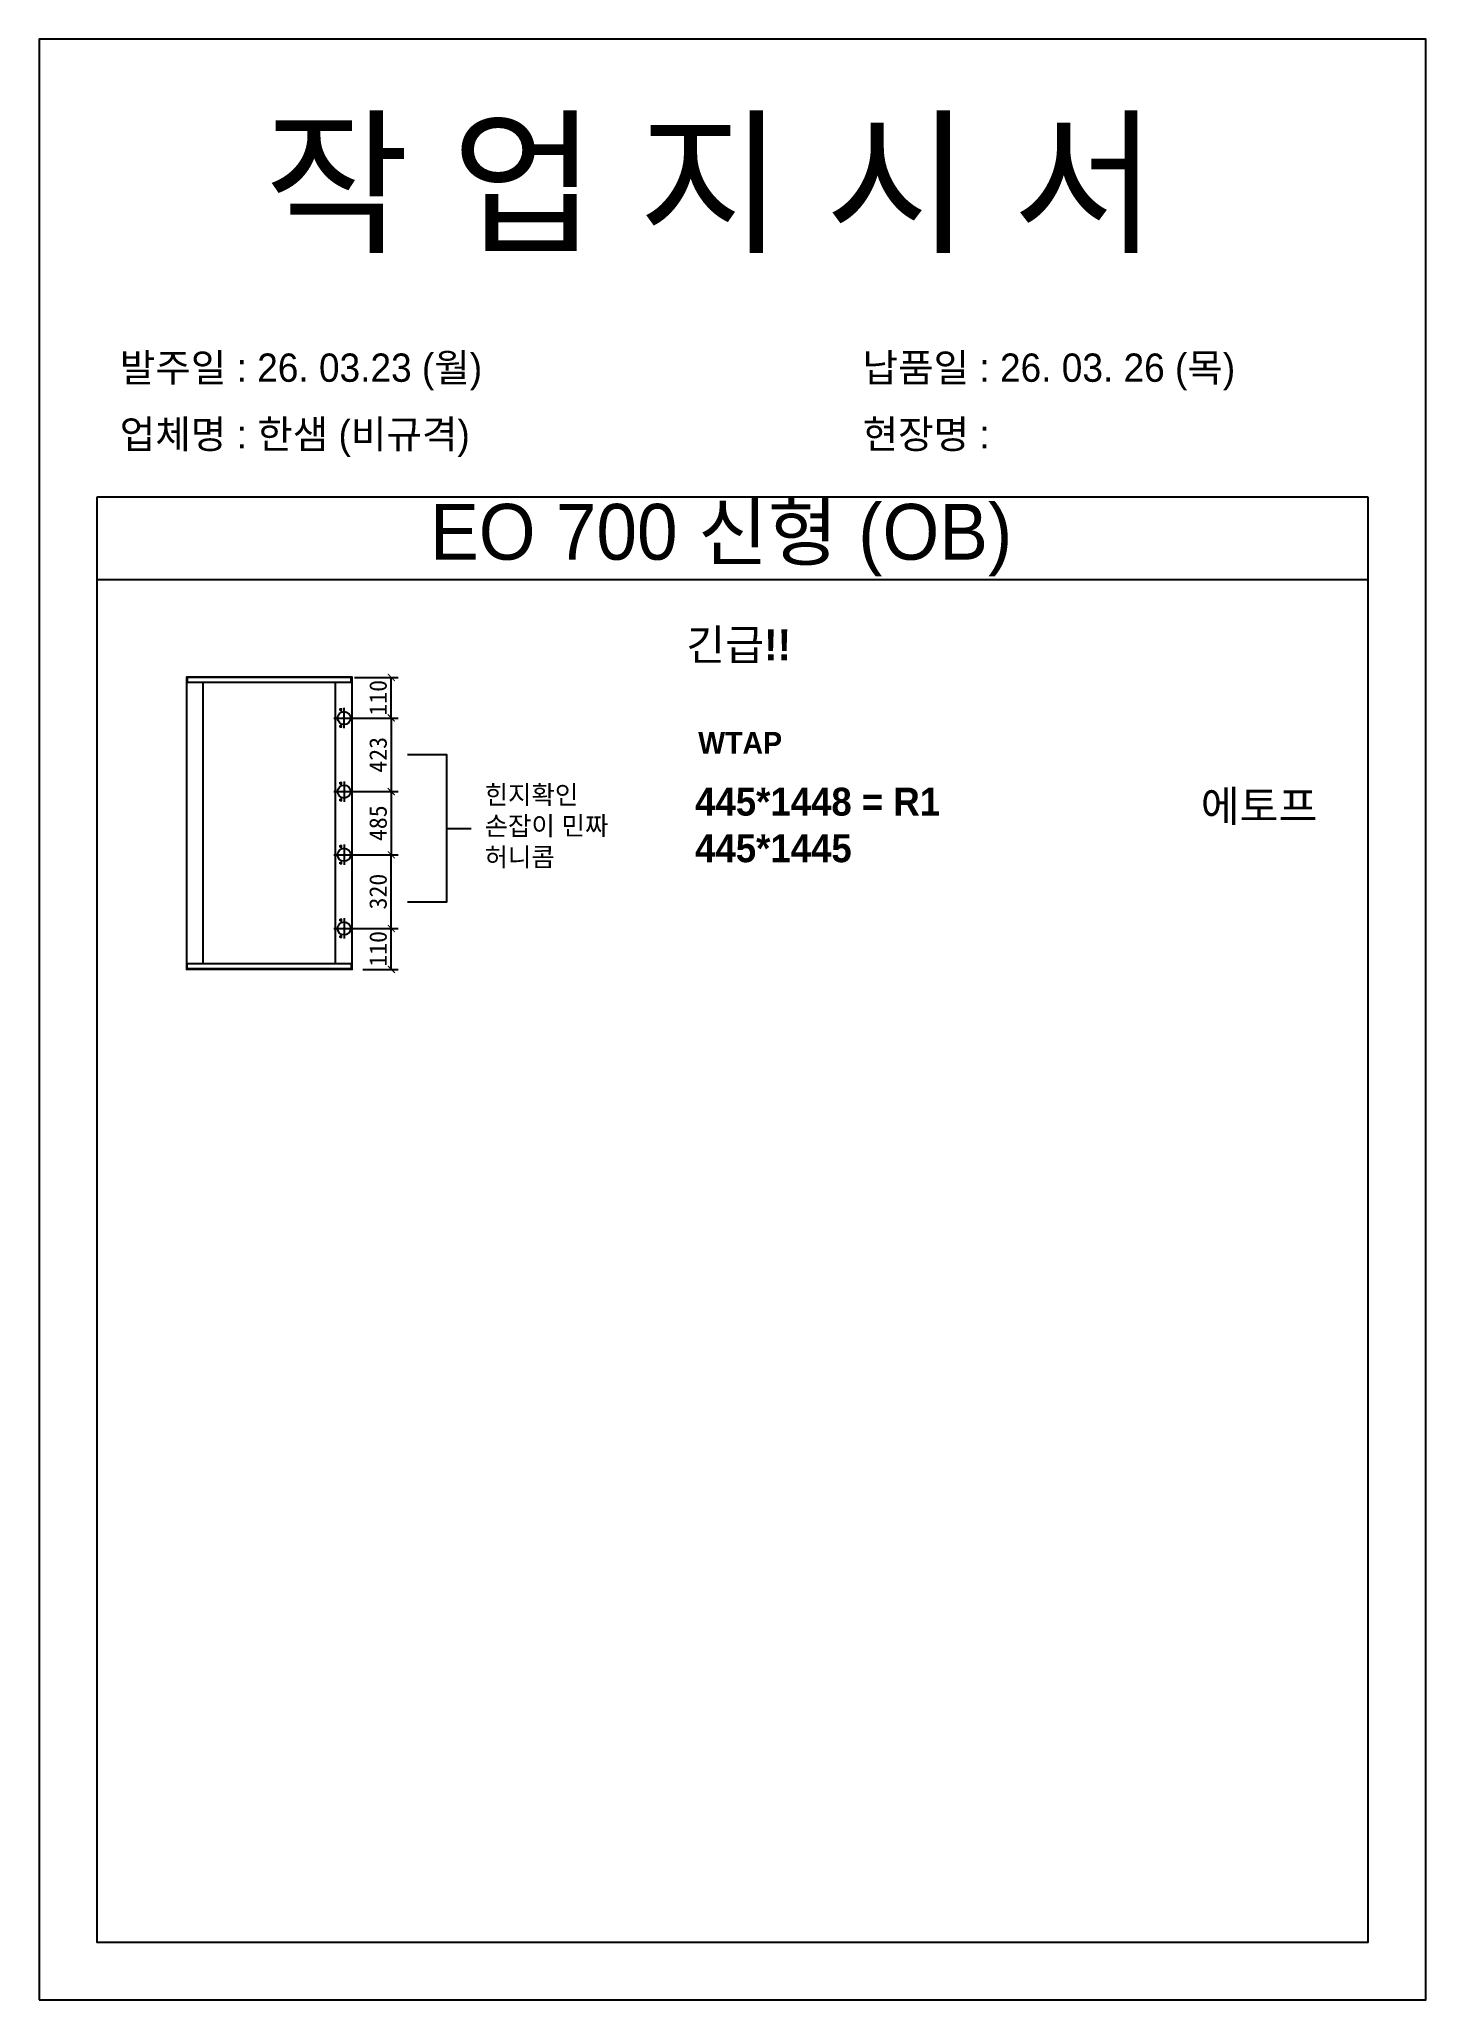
# Model space of a CAD drawing. Header units: millimetres. Extents: x -44117 to 256353, y -2095463 to 65325.
# Drawn here: x 113570 to 115551, y -808676 to -805875 of the extents above; entities that cross this region are included whole.
import ezdxf

# ---------------------------------------------------------------- set-up
doc = ezdxf.new("R2010")
doc.units = ezdxf.units.MM
doc.header["$LTSCALE"] = 10
doc.styles.add('MtX_Gulim', font='')
doc.styles.get('MtX_Gulim').set_extended_font_data('Gulim', bold=True)
doc.dimstyles.new('ISO-25', dxfattribs={"dimtxt": 2.5, "dimasz": 2.5, "dimexe": 1, "dimexo": 1, "dimtad": 1, "dimtxsty": 'Standard', "dimblk": 'ARCHTICK', "dimcen": 2.5, "dimadec": 0, "dimazin": 0, "dimtfac": 1, "dimtmove": 0, "dimatfit": 3, "dimfxl": 0, "dimarcsym": 0})

msp = doc.modelspace()

# ---------------------------------------------------------------- texts
at = {"color": 1, "linetype": 'Continuous', "style": 'MtX_Gulim'}
msp.add_text('긴급!!', height=44.301664, dxfattribs=at).set_placement((114494.32837, -806762.12541))
at = {"linetype": 'Continuous', "style": 'MtX_Gulim'}
for s, height, p in [('WTAP', 31.09714, (114511.48629, -806895.50663)), ('에토프', 44.301664, (115229.28171, -806992.43209))]:
    msp.add_text(s, height=height, dxfattribs=at).set_placement(p)
at = {"attachment_point": 1}
for s, width, gutter_width, heights, insert, char_height in [('{\\fGulim|b0|i0|c129|p50;작 업 지 시 서}', 3898.9872873, 14.7362, [-183.72574], (113891.7696, -805997.5135), 165.0454901), ('\\pt11;{\\fGulim|b0|i0|c129|p50;발주일 : 26. 03.23 (월)}', 3898.9872873, 14.7362, [40.67678], (113685.21592, -806323.73819), 40.4361451), ('{\\fGulim|b0|i0|c129|p50;납품일 : 26. 03. 26 (목)}', 3898.9872873, 14.7362, [41.36774], (114746.19669, -806323.73819), 40.4361451), ('{\\fGulim|b0|i0|c129|p50;업체명 : 한샘 (비규격)}', 3898.9872873, 14.7362, [42.57324], (113685.21592, -806418.82347), 40.4361451), ('{\\fGulim|b0|i0|c129|p50;현장명 :  }', 3898.9872873, 14.7362, [45.12049], (114746.19669, -806418.82347), 40.4361451), ('{\\fGulim|b0|i0|c129|p50;EO 700 신형 (OB)}', 1882.7812357, 7.11596, [-100.28675], (114128.48161, -806538.6315), 79.6987856), ('{\\f굴림|b1|i0|c129|p50;힌지확인\\P손잡이 민짜\\P허니콤}', 8057.9183104, 103.63197, [-120.83347], (114206.32948, -806940.82186), 26.6482206), ('{\\f굴림|b1|i0|c129|p50;445*1448 = R1\\P\\C1;445*1445}', 12072.7918459, 155.2668, [-107.68333], (114507.04548, -806944.07419), 39.9257485)]:
    msp.add_mtext_dynamic_manual_height_columns(s, width=width, gutter_width=gutter_width, heights=heights, dxfattribs=dict(at, insert=insert, char_height=char_height))

# ---------------------------------------------------------------- blocks, each defined once
blk = doc.blocks.new('_ArchTick')
at = {"color": 0, "linetype": 'ByBlock', "const_width": 0.15}
blk.add_lwpolyline([(-0.5, -0.5), (0.5, 0.5)], dxfattribs=at)
blk = doc.blocks.new('*D5360')
at = {"color": 0, "lineweight": -2}
for p, q in [((114020.6, -806786.7), (114083.1, -806786.7)), ((114073.1, -806844.5), (114073.1, -806786.7)), ((114020.6, -806844.5), (114083.1, -806844.5))]:
    blk.add_line(p, q, dxfattribs=at)
at = {"layer": 'Defpoints', "color": 0}
for p in [(114005.6, -806786.7), (114073.1, -806786.7), (114005.6, -806844.5)]:
    blk.add_point(p, dxfattribs=at)
at = {"color": 0, "lineweight": -2, "xscale": 10, "yscale": 10, "zscale": 10}
for p, rotation in [((114073.1, -806786.7), 90), ((114073.1, -806844.5), 270)]:
    blk.add_blockref('_ArchTick', p, dxfattribs=dict(at, rotation=rotation))
at = {"color": 0, "insert": (114054.3, -806815.6), "char_height": 25, "attachment_point": 5, "rotation": 90}
blk.add_mtext('110', dxfattribs=at)
blk = doc.blocks.new('*D5361')
at = {"color": 0, "lineweight": -2}
for p, q in [((114020.6, -807145.1), (114083.1, -807145.1)), ((114073.1, -807203.6), (114073.1, -807145.1)), ((114032.2, -807203.6), (114083.1, -807203.6))]:
    blk.add_line(p, q, dxfattribs=at)
at = {"layer": 'Defpoints', "color": 0}
for p in [(114005.6, -807145.1), (114073.1, -807145.1), (114017.2, -807203.6)]:
    blk.add_point(p, dxfattribs=at)
at = {"color": 0, "lineweight": -2, "xscale": 10, "yscale": 10, "zscale": 10}
for p, rotation in [((114073.1, -807145.1), 90), ((114073.1, -807203.6), 270)]:
    blk.add_blockref('_ArchTick', p, dxfattribs=dict(at, rotation=rotation))
at = {"color": 0, "insert": (114054.3, -807174.3), "char_height": 25, "attachment_point": 5, "rotation": 90}
blk.add_mtext('110', dxfattribs=at)
blk = doc.blocks.new('*D5362')
at = {"color": 0, "lineweight": -2}
for p, q in [((114020.6, -807039.9), (114083.1, -807039.9)), ((114073.1, -807145.1), (114073.1, -807039.9)), ((114020.6, -807145.1), (114083.1, -807145.1))]:
    blk.add_line(p, q, dxfattribs=at)
at = {"layer": 'Defpoints', "color": 0}
for p in [(114005.6, -807039.9), (114073.1, -807039.9), (114005.6, -807145.1)]:
    blk.add_point(p, dxfattribs=at)
at = {"color": 0, "lineweight": -2, "xscale": 10, "yscale": 10, "zscale": 10}
for p, rotation in [((114073.1, -807039.9), 90), ((114073.1, -807145.1), 270)]:
    blk.add_blockref('_ArchTick', p, dxfattribs=dict(at, rotation=rotation))
at = {"color": 0, "insert": (114054.3, -807092.5), "char_height": 25, "attachment_point": 5, "rotation": 90}
blk.add_mtext('320', dxfattribs=at)
blk = doc.blocks.new('*D5363')
at = {"color": 0, "lineweight": -2}
for p, q in [((114020.6, -806949.7), (114083.1, -806949.7)), ((114073.1, -806949.7), (114073.1, -807039.9)), ((114020.6, -807039.9), (114083.1, -807039.9))]:
    blk.add_line(p, q, dxfattribs=at)
at = {"layer": 'Defpoints', "color": 0}
for p in [(114005.6, -806949.7), (114005.6, -807039.9), (114073.1, -807039.9)]:
    blk.add_point(p, dxfattribs=at)
at = {"color": 0, "lineweight": -2, "xscale": 10, "yscale": 10, "zscale": 10}
for p, rotation in [((114073.1, -806949.7), 90), ((114073.1, -807039.9), 270)]:
    blk.add_blockref('_ArchTick', p, dxfattribs=dict(at, rotation=rotation))
at = {"color": 0, "insert": (114054.3, -806994.8), "char_height": 25, "attachment_point": 5, "rotation": 90}
blk.add_mtext('485', dxfattribs=at)
blk = doc.blocks.new('*D5364')
at = {"color": 0, "lineweight": -2}
for p, q in [((114020.6, -806844.5), (114083.1, -806844.5)), ((114073.1, -806844.5), (114073.1, -806949.7)), ((114020.6, -806949.7), (114083.1, -806949.7))]:
    blk.add_line(p, q, dxfattribs=at)
at = {"layer": 'Defpoints', "color": 0}
for p in [(114005.6, -806844.5), (114005.6, -806949.7), (114073.1, -806949.7)]:
    blk.add_point(p, dxfattribs=at)
at = {"color": 0, "lineweight": -2, "xscale": 10, "yscale": 10, "zscale": 10}
for p, rotation in [((114073.1, -806844.5), 90), ((114073.1, -806949.7), 270)]:
    blk.add_blockref('_ArchTick', p, dxfattribs=dict(at, rotation=rotation))
at = {"color": 0, "insert": (114054.3, -806897.1), "char_height": 25, "attachment_point": 5, "rotation": 90}
blk.add_mtext('423', dxfattribs=at)

# ---------------------------------------------------------------- dimensions: what is measured, and where the dimension line sits
dim = msp.add_linear_dim(base=(114073.07535, -806786.67499), p1=(114005.57875, -806844.51207), p2=(114005.57875, -806786.67499), angle=90, text='110', dimstyle='ISO-25', override={"dimscale": 10, "dimasz": 1, "dimexo": 1.5, "dimtxsty": 'Standard'})
dim.commit()
dim.dimension.update_dxf_attribs({"geometry": '*D5360', "text_midpoint": (114073.07535, -806815.59353), "dimtype": 160})
for base, p1, p2, text, picture, middle in [((114073.07535, -806949.69461), (114005.57875, -806844.51207), (114005.57875, -806949.69461), '423', '*D5364', (114054.32535, -806897.10334)), ((114073.07535, -807039.90461), (114005.57875, -806949.69461), (114005.57875, -807039.90461), '485', '*D5363', (114054.32535, -806994.79961)), ((114073.07535, -807039.90461), (114005.57875, -807145.08714), (114005.57875, -807039.90461), '320', '*D5362', (114054.32535, -807092.49587)), ((114073.07535, -807145.08714), (114017.2173, -807203.59184), (114005.57875, -807145.08714), '110', '*D5361', (114054.32535, -807174.33949))]:
    dim = msp.add_linear_dim(base=base, p1=p1, p2=p2, angle=90, text=text, dimstyle='ISO-25', override={"dimscale": 10, "dimasz": 1, "dimexo": 1.5, "dimtxsty": 'Standard'})
    dim.commit()
    dim.dimension.update_dxf_attribs({"geometry": picture, "text_midpoint": middle})

# ---------------------------------------------------------------- linework, layer by layer
for p, q in [((115468.18202, -806529.20425), (113652.68163, -806529.20425)), ((115468.18202, -806647.09389), (113652.68163, -806647.09389)), ((113780.30172, -806786.19567), (113780.30172, -807203.40354)), ((114017.29529, -806786.67499), (113780.30172, -806786.67499)), ((114017.029, -806785.92939), (113780.56801, -806785.92939)), ((113781.63315, -806785.92939), (113781.63315, -806793.91793)), ((114015.96386, -806793.91793), (114015.96386, -806785.92939)), ((114017.29529, -807203.40354), (114017.29529, -806786.19567)), ((114017.29529, -806793.91793), (113780.30172, -806793.91793)), ((113804.00108, -806793.38536), (113804.00108, -807195.68128)), ((113993.32965, -807195.68128), (113993.32965, -806793.91793)), ((113991.05416, -806844.51207), (114020.10334, -806844.51207)), ((114002.9159, -806832.52925), (113998.65535, -806832.52925)), ((114000.78562, -806830.39897), (114000.78562, -806834.65952)), ((114005.57875, -806859.03666), (114005.57875, -806829.98748)), ((114002.9159, -806856.49489), (113998.65535, -806856.49489)), ((114000.78562, -806854.36461), (114000.78562, -806858.62517)), ((113991.05416, -806949.69461), (114020.10334, -806949.69461)), ((114002.9159, -806937.71178), (113998.65535, -806937.71178)), ((114000.78562, -806935.5815), (114000.78562, -806939.84206)), ((114005.57875, -806935.17002), (114005.57875, -806964.2192)), ((114002.9159, -806961.67743), (113998.65535, -806961.67743)), ((114000.78562, -806959.54715), (114000.78562, -806963.8077)), ((114152.02046, -807002.1679), (114187.07482, -807002.1679)), ((113991.05416, -807039.90461), (114020.10334, -807039.90461)), ((114002.9159, -807027.92178), (113998.65535, -807027.92178)), ((114000.78562, -807025.7915), (114000.78562, -807030.05206)), ((114005.57875, -807025.38002), (114005.57875, -807054.4292)), ((114002.9159, -807051.88742), (113998.65535, -807051.88742)), ((114000.78562, -807049.75714), (114000.78562, -807054.0177)), ((113991.05416, -807145.08714), (114020.10334, -807145.08714)), ((114002.9159, -807133.10431), (113998.65535, -807133.10431)), ((114000.78562, -807130.97403), (114000.78562, -807135.23458)), ((114005.57875, -807130.56255), (114005.57875, -807159.61173)), ((114002.9159, -807157.06995), (113998.65535, -807157.06995)), ((114000.78562, -807154.93967), (114000.78562, -807159.20023)), ((114017.29529, -807195.68128), (113780.30172, -807195.68128)), ((114017.29529, -807202.92423), (113780.30172, -807202.92423)), ((114017.029, -807203.66983), (113780.56801, -807203.66983)), ((113781.63315, -807203.66983), (113781.63315, -807195.68128)), ((114015.96386, -807195.68128), (114015.96386, -807203.66983))]:
    msp.add_line(p, q)
msp.add_lwpolyline([(113570.15888, -808675.77444), (115550.70476, -808675.77444), (115550.70476, -805874.71669), (113570.15888, -805874.71669)], close=True)
for points in [[(113652.68163, -806529.20425), (113652.68163, -808593.25169), (115468.18202, -808593.25169), (115468.18202, -806529.20425)], [(114096.08264, -806896.63188), (114152.02046, -806896.63188), (114152.02046, -807107.70392), (114096.08264, -807107.70392)]]:
    msp.add_lwpolyline(points)
for centre, radius in [((114005.57875, -806844.51207), 9.31997), ((114000.78562, -806832.52925), 0.85211), ((114000.78562, -806856.49489), 0.85211), ((114005.57875, -806949.69461), 9.31997), ((114000.78562, -806937.71178), 0.85211), ((114000.78562, -806961.67743), 0.85211), ((114005.57875, -807039.90461), 9.31997), ((114000.78562, -807027.92178), 0.85211), ((114000.78562, -807051.88742), 0.85211), ((114005.57875, -807145.08714), 9.31997), ((114000.78562, -807133.10431), 0.85211), ((114000.78562, -807157.06995), 0.85211)]:
    msp.add_circle(centre, radius)
for centre, start, end in [((113780.56801, -806786.19567), 90, 180), ((114017.029, -806786.19567), 0, 90), ((113780.56801, -807203.40354), 180, 270), ((114017.029, -807203.40354), 270, 0)]:
    msp.add_arc(centre, 0.26628, start, end)

msp.set_redraw_order([(e.dxf.handle, doc.entitydb.next_handle()) for e in msp.query("TEXT MTEXT ATTDEF DIMENSION ARC_DIMENSION")])  # texts and dimensions are drawn at this point

doc.saveas('drawing.dxf')
